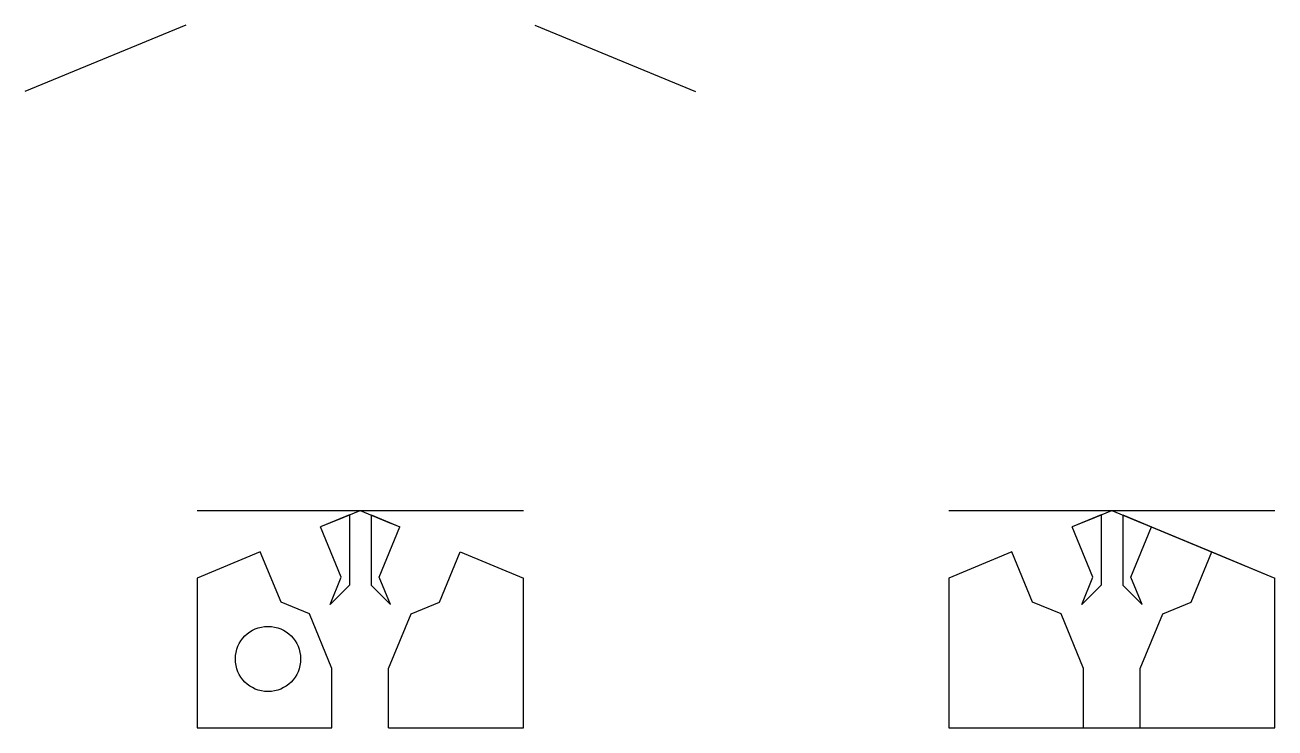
# Model space of a CAD drawing. Header units: inches. Extents: x -66 to 776, y -30 to 184.
# Drawn here: x 516.6 to 631.6, y -2.6 to 62.1 of the extents above; entities that cross this region are included whole.
import ezdxf

# ---------------------------------------------------------------- set-up
doc = ezdxf.new("R2010")
doc.units = ezdxf.units.IN
doc.header["$MEASUREMENT"] = 0

msp = doc.modelspace()

# ---------------------------------------------------------------- linework, layer by layer
at = {"extrusion": (0, -1, 2.22045e-16)}
for p, q in [((616.56712, 17.42675), (616.56712, 17.42675, 20)), ((616.56712, 17.42675, 10), (631.56712, 11.21355, 10)), ((601.56712, -2.57325, 10), (631.56712, -2.57325, 10))]:
    msp.add_line(p, q, dxfattribs=at)
for p, q in [((546.44483, 17.01254), (546.44483, 10.56962)), ((548.44483, 17.01254), (548.44483, 10.56962)), ((615.56712, 17.01254), (615.56712, 10.56962)), ((617.56712, 17.01254), (617.56712, 10.56962)), ((546.44483, 10.56962), (544.66611, 8.79089)), ((548.44483, 10.56962), (550.22356, 8.79089)), ((615.56712, 10.56962), (613.7884, 8.79089)), ((617.56712, 10.56962), (619.34585, 8.79089)), ((544.84483, 2.91136), (542.77241, 7.91462)), ((550.04483, 2.91136), (552.11726, 7.91462)), ((613.96712, 2.91136), (611.8947, 7.91462)), ((619.16712, 2.91136), (621.23955, 7.91462))]:
    msp.add_line(p, q)
for points in [[(531.39933, 62.06904), (516.61725, 55.9461)], [(563.49034, 62.06904), (578.27242, 55.9461)], [(532.44483, 17.42675), (562.44483, 17.42675)], [(545.34796, 16.5582), (547.44483, 17.42675), (550.23774, 16.26989)], [(601.56712, 17.42675), (631.56712, 17.42675)], [(614.47025, 16.5582), (616.56712, 17.42675), (619.36003, 16.26989)], [(546.44483, 17.01254), (543.78915, 15.91251)], [(545.53142, 16.63419), (543.78915, 15.91251)], [(548.44483, 17.01254), (551.10052, 15.91251)], [(549.35825, 16.63419), (550.63858, 16.10386)], [(615.56712, 17.01254), (612.91144, 15.91251)], [(614.65371, 16.63419), (612.91144, 15.91251)], [(617.56712, 17.01254), (620.22281, 15.91251)], [(618.48054, 16.63419), (619.76087, 16.10386)], [(545.70257, 11.29312), (543.78915, 15.91251)], [(549.1871, 11.29312), (551.10052, 15.91251)], [(614.82485, 11.29312), (612.91144, 15.91251)], [(618.30939, 11.29312), (620.22281, 15.91251)], [(538.24587, 13.61641), (532.44483, 11.21355)], [(540.15929, 8.99702), (538.24587, 13.61641)], [(554.73038, 8.99702), (556.6438, 13.61641)], [(556.6438, 13.61641), (562.44483, 11.21355)], [(607.36816, 13.61641), (601.56712, 11.21355)], [(609.28158, 8.99702), (607.36816, 13.61641)], [(623.85267, 8.99702), (625.76609, 13.61641)], [(625.76609, 13.61641), (631.56712, 11.21355)], [(532.44483, 11.21355), (532.44483, -2.57325), (544.84483, -2.57325)], [(544.66611, 8.79089), (545.70257, 11.29312)], [(550.22356, 8.79089), (549.1871, 11.29312)], [(550.04483, -2.57325), (562.44483, -2.57325), (562.44483, 11.21355)], [(601.56712, 11.21355), (601.56712, -2.57325), (613.96712, -2.57325)], [(613.7884, 8.79089), (614.82485, 11.29312)], [(619.34585, 8.79089), (618.30939, 11.29312)], [(619.16712, -2.57325), (631.56712, -2.57325), (631.56712, 11.21355)], [(542.77241, 7.91462), (540.15929, 8.99702)], [(552.11726, 7.91462), (554.73038, 8.99702)], [(611.8947, 7.91462), (609.28158, 8.99702)], [(621.23955, 7.91462), (623.85267, 8.99702)], [(544.84483, -2.57325), (544.84483, 2.91136)], [(550.04483, -2.57325), (550.04483, 2.91136)], [(613.96712, -2.57325), (613.96712, 2.91136)], [(619.16712, -2.57325), (619.16712, 2.91136)], [(532.44483, -2.57325), (544.84483, -2.57325)], [(532.44483, -2.57325), (544.84483, -2.57325)], [(550.04483, -2.57325), (555.22631, -2.57325)], [(550.04483, -2.57325), (555.22631, -2.57325)], [(550.04483, -2.57325), (562.44483, -2.57325)], [(550.04483, -2.57325), (562.44483, -2.57325)], [(601.56712, -2.57325), (613.96712, -2.57325)], [(601.56712, -2.57325), (613.96712, -2.57325)], [(619.16712, -2.57325), (624.34859, -2.57325)], [(619.16712, -2.57325), (624.34859, -2.57325)], [(619.16712, -2.57325), (631.56712, -2.57325)], [(619.16712, -2.57325), (631.56712, -2.57325)]]:
    msp.add_lwpolyline(points)
at = {"extrusion": (0.382683, 0.92388, -1.64114e-16), "elevation": 252.05024}
for points in [[(-566.92171, 0), (-572.92171, 0)], [(-569.92171, 0), (-569.92171, 11.6304)]]:
    msp.add_lwpolyline(points, dxfattribs=at)
msp.add_circle((538.96337, 3.7736), 3)

doc.saveas('drawing.dxf')
